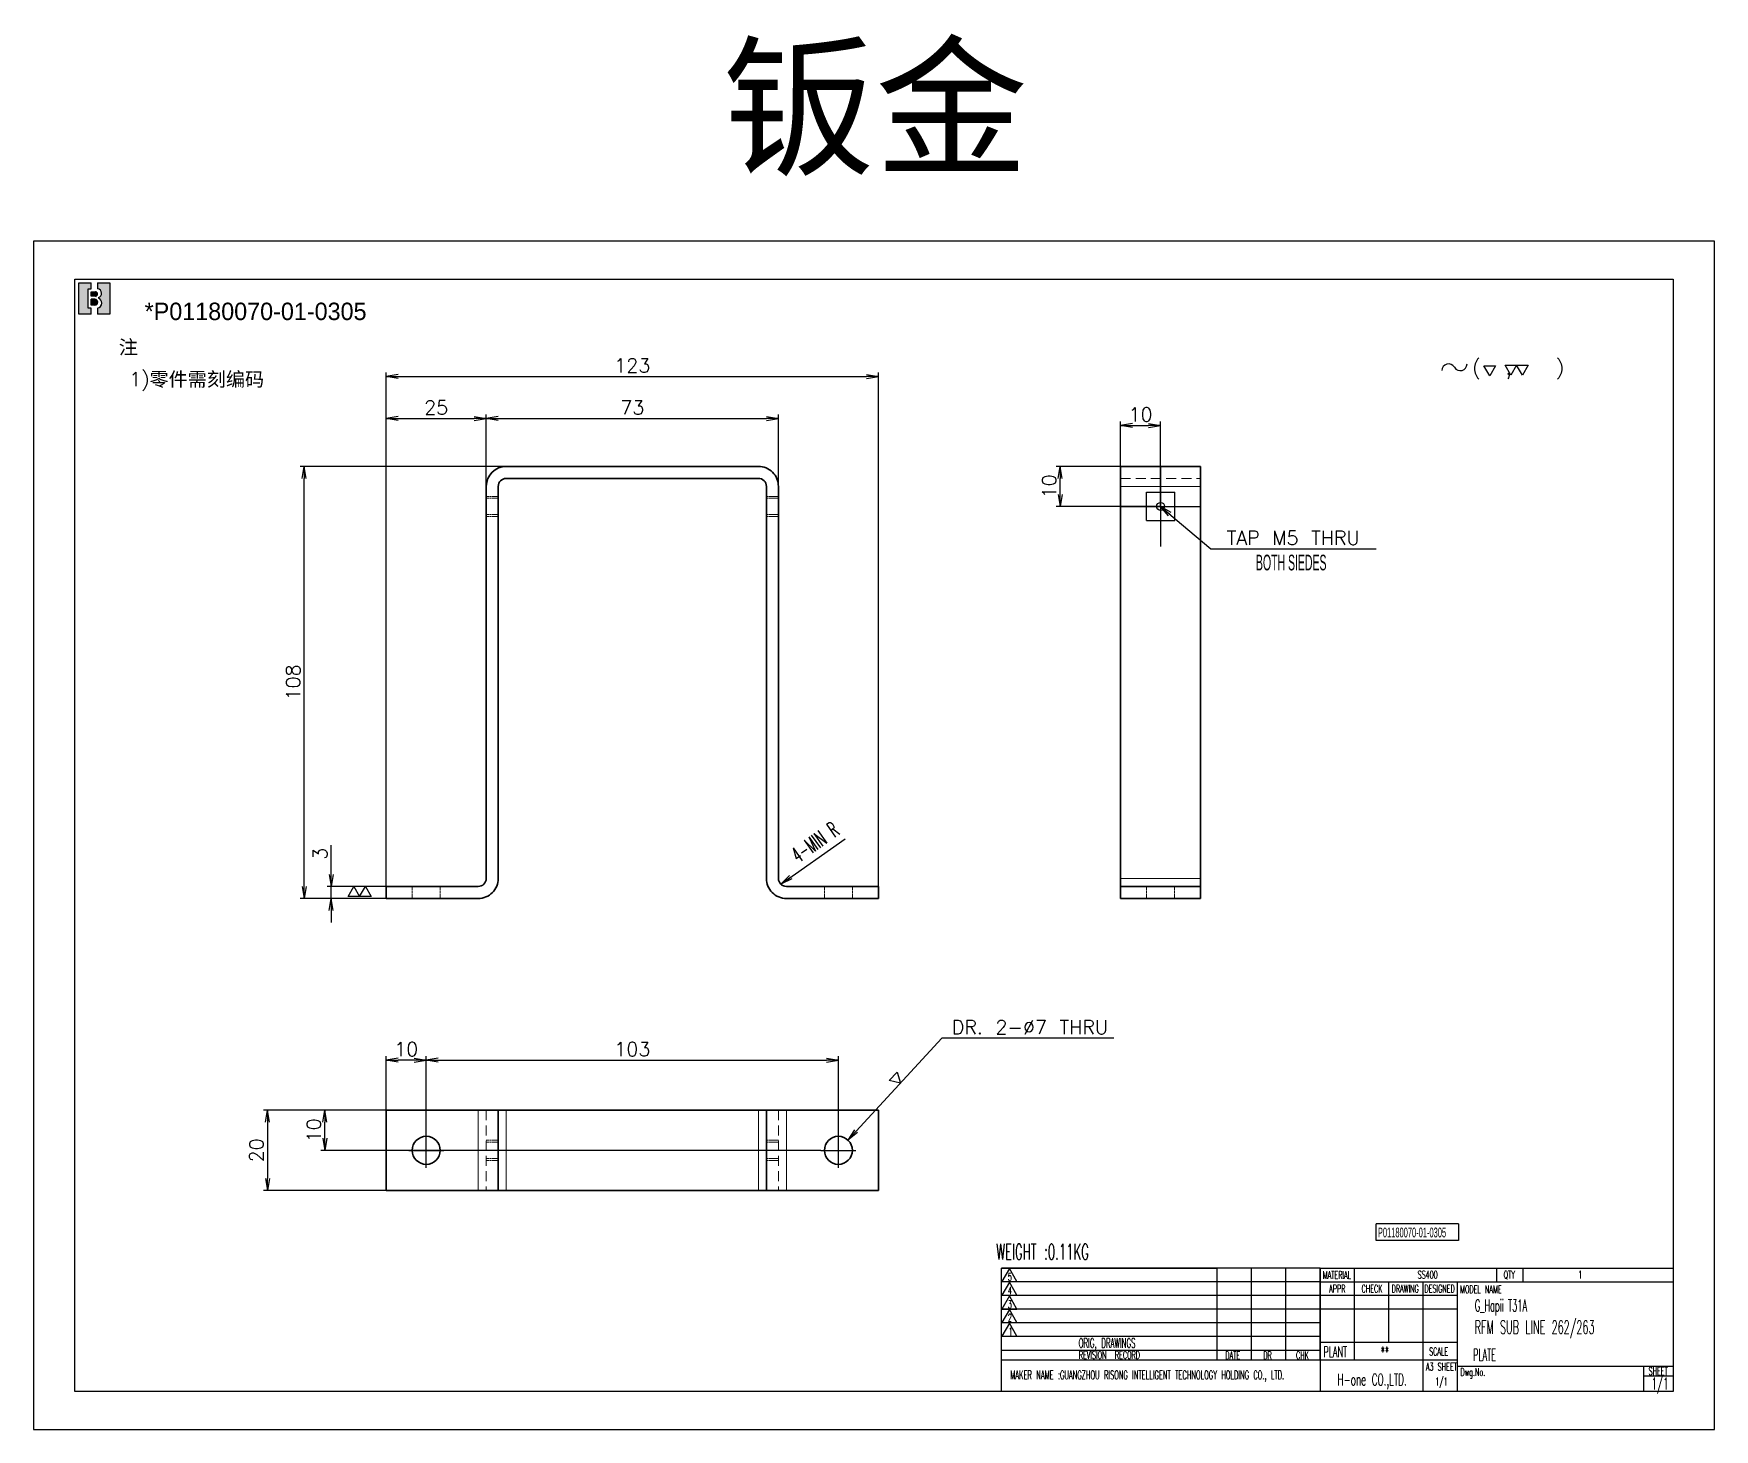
# Model space of a CAD drawing. Header units: inches. Extents: x 21 to 8642, y -3779 to 1599.
# Drawn here: x 110.9 to 530.9, y -2632.9 to -2284 of the extents above; entities that cross this region are included whole.
import ezdxf

# ---------------------------------------------------------------- set-up
doc = ezdxf.new("R2010")
doc.units = ezdxf.units.IN
doc.header["$MEASUREMENT"] = 0
doc.linetypes.add('CENTER-HOKUTO', pattern=[23, 20, -1, 1, -1])
doc.linetypes.add('HIDDEN-HOKUTO', pattern=[3.8, 2.5, -1.3])
doc.layers.add('AM_HID', color=1, linetype='HIDDEN-HOKUTO', lineweight=25)
doc.layers.add('title_frame', color=7, linetype='Continuous')
doc.layers.add('word_dim', color=253, linetype='Continuous')
doc.styles.add('MX_NOTE_STANDARD', font='txt.shx', dxfattribs={"bigfont": 'bigfont.shx'})
doc.styles.get("Standard").update_dxf_attribs({"font": 'txt', "bigfont": 'gbcbig.shx'})
doc.dimstyles.new('STANDARD1-1', dxfattribs={"dimtxt": 3.5, "dimasz": 3, "dimexe": 1, "dimexo": 0, "dimgap": 1, "dimtad": 3, "dimdsep": 46, "dimtxsty": 'Standard', "dimblk1": 'OPEN', "dimblk2": 'OPEN', "dimsah": 1, "dimcen": 0, "dimclrd": 256, "dimclre": 256, "dimclrt": 3, "dimazin": 2, "dimtfac": 1, "dimtmove": 0, "dimatfit": 3, "dimldrblk": 'OPEN', "dimfxl": 0, "dimtolj": 1, "dimlwd": 25, "dimlwe": 25, "dimarcsym": 0})
doc.dimstyles.new('STANDARD1-1$3', dxfattribs={"dimtxt": 3.5, "dimasz": 3, "dimexe": 1, "dimexo": 0, "dimgap": 1, "dimtad": 3, "dimtoh": 1, "dimdsep": 46, "dimtxsty": 'Standard', "dimblk1": 'OPEN', "dimblk2": 'OPEN', "dimsah": 1, "dimcen": 0, "dimclrd": 256, "dimclre": 256, "dimclrt": 3, "dimazin": 2, "dimtfac": 1, "dimtofl": 0, "dimtmove": 0, "dimatfit": 3, "dimldrblk": 'OPEN', "dimfxl": 0, "dimtolj": 1, "dimlwd": 25, "dimlwe": 25, "dimarcsym": 0})
doc.dimstyles.new('STANDARD1_1', dxfattribs={"dimtxt": 3.5, "dimasz": 3, "dimexe": 1, "dimexo": 0, "dimgap": 1, "dimtad": 3, "dimdsep": 46, "dimtxsty": 'Standard', "dimblk1": 'OPEN', "dimblk2": 'OPEN', "dimsah": 1, "dimcen": 0, "dimclrd": 256, "dimclre": 256, "dimclrt": 3, "dimazin": 2, "dimtfac": 1, "dimtmove": 0, "dimatfit": 3, "dimldrblk": 'OPEN', "dimfxl": 0, "dimtolj": 1, "dimlwd": 25, "dimlwe": 25, "dimarcsym": 0})

msp = doc.modelspace()

# ---------------------------------------------------------------- texts
at = {"linetype": 'Continuous', "ltscale": 2, "insert": (282.9596701683731, -2288.460768895124), "char_height": 28, "width": 97.82244757481385, "attachment_point": 1}
msp.add_mtext('{\\fMicrosoft YaHei|b0|i0|c134|p34;\\C3;钣金}', dxfattribs=at)
at = {"ltscale": 2, "char_height": 3.5, "attachment_point": 1}
for s, insert, width in [('{\\fSimSun|b0|i0|c134|p2;\\C3;注}', (132.1485079641207, -2360.674512577836), 10.36469167833275), ('{\\Fromans,bigfont|c134;\\C3;1)\\fSimSun|b0|i0|c134|p2;零件需刻编码}', (134.7137628215569, -2368.682461416691), 96.90613264959393)]:
    msp.add_mtext(s, dxfattribs=dict(at, insert=insert, width=width))
at = {"linetype": 'Continuous', "insert": (471.0090409402983, -2602.435113690808), "char_height": 3, "width": 50.90000000000009, "attachment_point": 4}
msp.add_mtext('{\\Fromans,bigfont|c134;\\W0.5;\\C3;G\\Fromans,bigfont|c128;_Hapii T\\Fromans,bigfont|c134;31\\Fromans,bigfont|c128;A}', dxfattribs=at)
at = {"layer": 'title_frame', "color": 3, "style": 'MX_NOTE_STANDARD', "width": 0.5450000000000002}
msp.add_text('4-MIN R ', height=3.92, rotation=35.10642846495083, dxfattribs=at).set_placement((301.9083565134533, -2491.455927344683))
at = {"layer": 'title_frame', "color": 3, "style": 'MX_NOTE_STANDARD'}
for s, height, width, p in [('WEIGHT :0.11KG ', 3.92, 0.5450000000000002, (351.4085262596236, -2590.490136128556)), ('5', 1.87964, 0.5450000000000002, (354.2921743459883, -2595.74080627954)), ('MATERIAL', 1.933344, 0.5450000000000002, (433.0040221598319, -2595.316845833193)), ('SS400', 1.933344, 0.5450000000000002, (456.7052622170959, -2595.232919814101)), ('QTY', 1.933344, 0.5450000000000002, (478.2050229595407, -2595.232919814101)), ('1', 1.933344, 0.5450000000000002, (496.8328420971411, -2595.232919814101)), ('4', 1.87964, 0.5450000000000002, (354.2921743459883, -2599.148552329076)), ('APPR', 1.933344, 0.5450000000000002, (434.5997015705761, -2598.718604142086)), ('CHECK', 1.933344, 0.5450000000000002, (442.6955613458485, -2598.718604142086)), ('DRAWING', 1.933344, 0.5450000000000002, (450.215061939889, -2598.718604142086)), ('DESIGNED', 1.933344, 0.5450000000000002, (458.4065416644262, -2598.718604142086)), ('MODEL NAME', 1.933344, 0.5450000000000002, (467.3349813713285, -2598.865956087957)), ('3', 1.87964, 0.5450000000000002, (354.2921743459883, -2602.60749892873)), ('2', 1.87964, 0.5450000000000002, (354.2921743459883, -2605.952384174805)), ('1', 1.87964, 0.5450000000000002, (354.4884164251453, -2609.411330774456)), ('RFM SUB LINE 262/263', 3.300000000000001, 0.534099999999995, (470.9707121330939, -2609.004208988943)), ('ORIG, DRAWINGS', 2.362976051216126, 0.5450000000000002, (371.9807163624318, -2612.516619368944)), ('PLANT', 2.6852, 0.5450000000000002, (433.167957034515, -2614.861374636432)), ('**', 2.6852, 0.5450000000000002, (447.5248576908816, -2614.861374636432)), ('REVISION  RECORD', 1.933344, 0.5450000000000002, (372.0307456495029, -2615.298042207149)), ('DATE', 1.933344, 0.5450000000000002, (408.6441942623169, -2615.377896925391)), ('DR', 1.933344, 0.5450000000000002, (418.1381822242001, -2615.388115082624)), ('CHK', 1.933344, 0.5450000000000002, (426.3148199850912, -2615.355351265534)), ('A3 SHEET', 1.933344, 0.5450000000000002, (458.761509468055, -2618.238300703022)), ('SCALE', 1.933344, 0.5450000000000002, (459.5825166757386, -2614.420756652155)), ('PLATE', 2.94, 0.5, (470.5568880755127, -2615.746348489713)), ('MAKER NAME :GUANGZHOU RISONG INTELLIGENT TECHNOLOGY HOLDING CO., LTD.', 2.160000000000001, 0.5341000000000022, (354.9307676884455, -2620.388955050665)), ('H-one CO.,LTD.', 2.94, 0.5450000000000002, (436.6877803312345, -2621.936892336107)), ('1/1', 1.933344, 0.5450000000000002, (461.1132525210887, -2621.917604932467)), ('Dwg.No.', 1.933344, 0.5450000000000002, (467.4208364635233, -2619.557199057515)), ('SHEET', 1.933344, 0.5450000000000002, (514.4218118649624, -2619.327811176405)), ('1/1', 3, 0.5340999999999667, (515.1387333191851, -2622.979499652985))]:
    msp.add_text(s, height=height, dxfattribs=dict(at, width=width)).set_placement(p)
at = {"layer": 'title_frame', "color": 3, "attachment_point": 1, "style": 'MX_NOTE_STANDARD'}
for s, insert, char_height, width in [('{\\f3 of 9 Barcode|b0|i0|c0|p82;\\W0.5;BOTH SIEDES}', (416.3051657317083, -2414.282500233214), 3.92, 23.50694610088103), ('{\\f3 of 9 Barcode|b0|i0|c0|p82;\\W0.5;P01180070-\\f3 of 9 Barcode|b0|i0|c134|p82;01\\f3 of 9 Barcode|b0|i0|c0|p82;-\\f3 of 9 Barcode|b0|i0|c134|p82;0305}', (446.7732630249884, -2582.476372792462), 2.45, 4.110702489910182)]:
    msp.add_mtext(s, dxfattribs=dict(at, insert=insert, char_height=char_height, width=width))
at = {"layer": 'word_dim', "color": 3, "linetype": 'Continuous', "insert": (138.5994989440005, -2351.282303106622), "char_height": 4.361000000000001, "width": 100, "attachment_point": 1}
msp.add_mtext('{\\f3 of 9 Barcode|b0|i0|c0|p82;*P01180070-\\f3 of 9 Barcode|b0|i0|c134|p82;01\\f3 of 9 Barcode|b0|i0|c0|p82;-0\\f3 of 9 Barcode|b0|i0|c134|p82;305}', dxfattribs=at)
at = {"layer": 'word_dim', "color": 3, "linetype": 'Continuous', "ltscale": 2, "insert": (408.9868095548554, -2411.834567505663), "char_height": 3.5, "attachment_point": 7}
msp.add_mtext('TAP M5 THRU', dxfattribs=at)

# ---------------------------------------------------------------- blocks, each defined once
blk = doc.blocks.new('B\\M+18B40\\M+196A7\\M+100CF\\M+100B0\\M+100B8')
blk.add_hatch(color=1).paths.add_polyline_path([(0.3999999986702711, 0.8149999997779807), (0.3999999986702711, 0.9999999997779806), (-1.3297288e-09, 0.9999999997779806), (-1.3297288e-09, -2.220193e-10), (0.3999999986702711, -2.220193e-10), (0.3999999986702711, 0.1849999997779807), (0.2999999986702711, 0.1849999997779807), (0.2999999986702711, 0.8149999997779807)])
h = blk.add_hatch(color=1)
edge = h.paths.add_edge_path()
edge.add_arc((0.5299999986702706, 0.6449999997779808), 0.07, 359.9999999999989, 450)
edge.add_line((0.5299999986702706, 0.7149999997779806), (0.3999999986702711, 0.7149999997779806))
edge.add_line((0.3999999986702711, 0.7149999997779806), (0.3999999986702711, 0.5749999997779809))
edge.add_line((0.3999999986702711, 0.5749999997779809), (0.5299999986702701, 0.5749999997779809))
edge.add_arc((0.5299999986702701, 0.6449999997779808), 0.07, 270, 359.9999999999999)
h = blk.add_hatch(color=1)
edge = h.paths.add_edge_path()
edge.add_line((0.5999999986702714, 0.9999999997779806), (0.5999999986702718, 0.8142220507965398))
edge.add_arc((0.5849999986702712, 0.6699999997779816), 0.1449999999999991, -5.115907697472721e-13, 84.06222754839428, ccw=False)
edge.add_arc((0.5849999986702707, 0.6699999997779802), 0.1449999999999993, -69.82872865353448, 1.1368683772161603e-13, ccw=False)
edge.add_line((0.6349999986702715, 0.5338934238898192), (0.6349999986702711, 0.5120827805020305))
edge.add_arc((0.5699999986702688, 0.3549999997779789), 0.1700000000000021, 3.979039320256561e-13, 67.5204943905955, ccw=False)
edge.add_arc((0.5699999986702724, 0.3549999997779802), 0.1699999999999993, -79.83575137827683, 0, ccw=False)
edge.add_line((0.5999999986702714, 0.1876679944711657), (0.5999999986702714, -2.220192918400699e-10))
edge.add_line((0.5999999986702714, -2.220193e-10), (0.9999999986702712, -2.220193e-10))
edge.add_line((0.9999999986702712, -2.220193e-10), (0.9999999986702712, 0.9999999997779806))
edge.add_line((0.9999999986702712, 0.9999999997779806), (0.5999999986702714, 0.9999999997779806))
h = blk.add_hatch(color=1)
edge = h.paths.add_edge_path()
edge.add_arc((0.5149999986702705, 0.3799999997779802), 0.095, 1.018e-13, 90)
edge.add_line((0.5149999986702705, 0.4749999997779804), (0.3999999986702711, 0.4749999997779808))
edge.add_line((0.3999999986702711, 0.4749999997779808), (0.3999999986702711, 0.2849999997779809))
edge.add_line((0.3999999986702711, 0.2849999997779809), (0.5149999986702718, 0.2849999997779809))
edge.add_arc((0.5149999986702718, 0.379999999777981), 0.095, 270, 360.0000000000003)
at = {"color": 1}
for p, q in [((-1.3297288e-09, -2.220193e-10), (-1.3297288e-09, 0.9999999997779806)), ((-1.3297288e-09, 0.9999999997779806), (0.3999999986702711, 0.9999999997779806)), ((0.2999999986702711, 0.8149999997779807), (0.3999999986702711, 0.8149999997779807)), ((0.2999999986702711, 0.1849999997779807), (0.2999999986702711, 0.8149999997779807)), ((0.3999999986702711, 0.8149999997779807), (0.3999999986702711, 0.9999999997779806)), ((0.3999999986702711, 0.7149999997779806), (0.5299999986702706, 0.7149999997779806)), ((0.3999999986702711, 0.5749999997779809), (0.3999999986702711, 0.7149999997779806)), ((0.5299999986702701, 0.5749999997779809), (0.3999999986702711, 0.5749999997779809)), ((0.5999999986702714, 0.9999999997779806), (0.5999999986702718, 0.8142220507965398)), ((0.5999999986702714, 0.9999999997779806), (0.9999999986702712, 0.9999999997779806)), ((0.5999999986702705, 0.6449999997779794), (0.59999999867027, 0.6449999997779803)), ((0.7299999986702704, 0.6699999997779807), (0.7299999986702704, 0.6699999997779802)), ((0.9999999986702712, 0.9999999997779806), (0.9999999986702712, -2.220193e-10)), ((0.3999999986702711, 0.1849999997779807), (0.2999999986702711, 0.1849999997779807)), ((0.5149999986702705, 0.4749999997779804), (0.3999999986702711, 0.4749999997779808)), ((0.3999999986702711, 0.2849999997779809), (0.3999999986702711, 0.4749999997779808)), ((0.5149999986702718, 0.2849999997779809), (0.3999999986702711, 0.2849999997779809)), ((0.3999999986702711, -2.220193e-10), (0.3999999986702711, 0.1849999997779807)), ((0.5699999986702711, 0.5249999997779802), (0.5699999986702716, 0.5249999997779807)), ((0.5999999986702714, 0.1876679944711657), (0.5999999986702714, -2.220193e-10)), ((0.6099999986702707, 0.3799999997779806), (0.609999998670272, 0.3799999997779815)), ((0.6349999986702715, 0.5338934238898192), (0.6349999986702711, 0.5120827805020305)), ((0.739999998670271, 0.3549999997779802), (0.739999998670271, 0.3549999997779802)), ((0.3999999986702711, -2.220193e-10), (-1.3297288e-09, -2.220193e-10)), ((0.9999999986702712, -2.220193e-10), (0.5999999986702714, -2.220193e-10))]:
    blk.add_line(p, q, dxfattribs=at)
for centre, radius, start, end in [((0.5299999986702706, 0.6449999997779808), 0.07, 359.9999999999989, 90), ((0.5299999986702701, 0.6449999997779808), 0.07, 270, 359.9999999999999), ((0.5849999986702712, 0.6699999997779816), 0.1449999999999991, 359.9999999999995, 84.06222754839432), ((0.5849999986702707, 0.6699999997779802), 0.1449999999999993, 290.1712713464655, 1.781e-13), ((0.5149999986702705, 0.3799999997779802), 0.095, 1.018e-13, 90), ((0.5149999986702718, 0.379999999777981), 0.095, 270, 2.799e-13), ((0.5699999986702724, 0.3549999997779802), 0.1699999999999993, 280.1642486217232, 0), ((0.5699999986702688, 0.3549999997779789), 0.1700000000000021, 4.58e-13, 67.52049439059552)]:
    blk.add_arc(centre, radius, start, end, dxfattribs=at)
blk.add_attdef('B機密ﾏｰｸ', (-0.0857467348302255, 1.074949466596297), '', height=0.2)
blk = doc.blocks.new('MARK_M5BOLT')
at = {"color": 3, "linetype": 'Continuous'}
for p, q in [((-1.767766952950069, -1.767766952949998), (-1.767766952950069, 1.767766952949998)), ((-1.767766952950069, 1.767766952949998), (1.767766952950069, 1.767766952949998)), ((1.767766952950069, -1.767766952949998), (1.767766952950069, 1.767766952949998)), ((-1.767766952950069, -1.767766952949998), (1.767766952950069, -1.767766952949998))]:
    blk.add_line(p, q, dxfattribs=at)
blk.add_circle((0, 0), 0.5, dxfattribs=at)
blk = doc.blocks.new('MARK_CENTER')
at = {"color": 2, "linetype": 'CENTER-HOKUTO'}
for p, q in [((0, 10), (0, -10)), ((-10, 0), (10, 0))]:
    blk.add_line(p, q, dxfattribs=at)
blk = doc.blocks.new('_Open')
at = {"color": 0, "lineweight": -2}
for p, q in [((-1, 0.1666666666666667), (0, 0)), ((-1, -0.1666666666666667), (0, 0)), ((0, 0), (-1, 0))]:
    blk.add_line(p, q, dxfattribs=at)
blk = doc.blocks.new('*D597')
at = {"layer": 'DEFPOINTS', "color": 0, "linetype": 'Continuous', "ltscale": 2}
for p in [(178.5002764107594, -2392.208195540752), (228.9671592921113, -2392.208195540752), (198.9671592921077, -2500.208165023174)]:
    blk.add_point(p, dxfattribs=at)
at = {"layer": 'word_dim', "linetype": 'Continuous', "lineweight": 25, "ltscale": 2}
for p, q in [((228.9671592921113, -2392.208195540752), (177.5002764107594, -2392.208195540752)), ((178.5002764107594, -2497.208165023174), (178.5002764107594, -2395.208195540752)), ((198.9671592921077, -2500.208165023174), (177.5002764107594, -2500.208165023174))]:
    blk.add_line(p, q, dxfattribs=at)
at = {"layer": 'word_dim', "linetype": 'Continuous', "lineweight": 25, "ltscale": 2, "xscale": 3, "yscale": 3, "zscale": 3}
for p, rotation in [((178.5002764107594, -2392.208195540752), 90), ((178.5002764107594, -2500.208165023174), 270)]:
    blk.add_blockref('_Open', p, dxfattribs=dict(at, rotation=rotation))
at = {"layer": 'word_dim', "color": 3, "linetype": 'Continuous', "ltscale": 2, "insert": (175.7502764107598, -2446.208180281963), "char_height": 3.5, "attachment_point": 5, "rotation": 90}
blk.add_mtext('\\A1;108', dxfattribs=at)
blk = doc.blocks.new('*D598')
at = {"layer": 'DEFPOINTS', "color": 0, "linetype": 'Continuous', "ltscale": 2}
for p in [(296.9671592921113, -2380.245369072316), (223.9671592921113, -2397.208195540752), (296.9671592921113, -2397.208195540752)]:
    blk.add_point(p, dxfattribs=at)
at = {"layer": 'word_dim', "linetype": 'Continuous', "lineweight": 25, "ltscale": 2}
for p, q in [((223.9671592921113, -2397.208195540752), (223.9671592921113, -2379.245369072316)), ((226.9671592921113, -2380.245369072316), (293.9671592921113, -2380.245369072316)), ((296.9671592921113, -2397.208195540752), (296.9671592921113, -2379.245369072316))]:
    blk.add_line(p, q, dxfattribs=at)
at = {"layer": 'word_dim', "linetype": 'Continuous', "lineweight": 25, "ltscale": 2, "xscale": 3, "yscale": 3, "zscale": 3, "rotation": 180}
blk.add_blockref('_Open', (223.9671592921113, -2380.245369072316), dxfattribs=at)
at = {"layer": 'word_dim', "linetype": 'Continuous', "lineweight": 25, "ltscale": 2, "xscale": 3, "yscale": 3, "zscale": 3}
blk.add_blockref('_Open', (296.9671592921113, -2380.245369072316), dxfattribs=at)
at = {"layer": 'word_dim', "color": 3, "linetype": 'Continuous', "ltscale": 2, "insert": (260.4671592921113, -2377.495369072316), "char_height": 3.5, "attachment_point": 5}
blk.add_mtext('\\A1;73', dxfattribs=at)
blk = doc.blocks.new('*D599')
at = {"layer": 'DEFPOINTS', "color": 0, "linetype": 'Continuous', "ltscale": 2}
for p in [(223.9671592921113, -2380.245369072316), (223.9671592921113, -2397.208195103642), (198.9671592921077, -2497.208165023174)]:
    blk.add_point(p, dxfattribs=at)
at = {"layer": 'word_dim', "linetype": 'Continuous', "lineweight": 25, "ltscale": 2}
for p, q in [((198.9671592921077, -2497.208165023174), (198.9671592921077, -2379.245369072316)), ((201.9671592921077, -2380.245369072316), (220.9671592921113, -2380.245369072316)), ((223.9671592921113, -2397.208195103642), (223.9671592921113, -2379.245369072316))]:
    blk.add_line(p, q, dxfattribs=at)
at = {"layer": 'word_dim', "linetype": 'Continuous', "lineweight": 25, "ltscale": 2, "xscale": 3, "yscale": 3, "zscale": 3, "rotation": 180}
blk.add_blockref('_Open', (198.9671592921077, -2380.245369072316), dxfattribs=at)
at = {"layer": 'word_dim', "linetype": 'Continuous', "lineweight": 25, "ltscale": 2, "xscale": 3, "yscale": 3, "zscale": 3}
blk.add_blockref('_Open', (223.9671592921113, -2380.245369072316), dxfattribs=at)
at = {"layer": 'word_dim', "color": 3, "linetype": 'Continuous', "ltscale": 2, "insert": (211.4671592921095, -2377.495369072316), "char_height": 3.5, "attachment_point": 5}
blk.add_mtext('\\A1;25', dxfattribs=at)
blk = doc.blocks.new('*D600')
at = {"layer": 'DEFPOINTS', "color": 0, "linetype": 'Continuous', "ltscale": 2}
for p in [(185.2221607387874, -2497.208165023174), (198.9671592921077, -2497.208165023174), (198.9671592921077, -2500.208165023174)]:
    blk.add_point(p, dxfattribs=at)
at = {"layer": 'word_dim', "linetype": 'Continuous', "lineweight": 25, "ltscale": 2}
for p, q in [((185.2221607387874, -2494.208165023174), (185.2221607387874, -2486.87483168984)), ((198.9671592921077, -2497.208165023174), (184.2221607387874, -2497.208165023174)), ((185.2221607387874, -2500.208165023174), (185.2221607387874, -2497.208165023174)), ((198.9671592921077, -2500.208165023174), (184.2221607387874, -2500.208165023174)), ((185.2221607387874, -2503.208165023174), (185.2221607387874, -2506.208165023174))]:
    blk.add_line(p, q, dxfattribs=at)
at = {"layer": 'word_dim', "linetype": 'Continuous', "lineweight": 25, "ltscale": 2, "xscale": 3, "yscale": 3, "zscale": 3}
for p, rotation in [((185.2221607387874, -2497.208165023174), 270), ((185.2221607387874, -2500.208165023174), 90)]:
    blk.add_blockref('_Open', p, dxfattribs=dict(at, rotation=rotation))
at = {"layer": 'word_dim', "color": 3, "linetype": 'Continuous', "ltscale": 2, "insert": (182.4721607387878, -2489.041498356507), "char_height": 3.5, "attachment_point": 5, "rotation": 90}
blk.add_mtext('\\A1;3', dxfattribs=at)
blk = doc.blocks.new('*D601')
at = {"layer": 'DEFPOINTS', "color": 0, "linetype": 'Continuous', "ltscale": 2}
for p in [(183.6474402372078, -2553.165952280393), (204.5921592921113, -2553.165952280393), (307.5921592921113, -2563.165952280393)]:
    blk.add_point(p, dxfattribs=at)
at = {"layer": 'word_dim', "linetype": 'Continuous', "lineweight": 25, "ltscale": 2}
for p, q in [((204.5921592921113, -2553.165952280393), (182.6474402372078, -2553.165952280393)), ((183.6474402372078, -2560.165952280393), (183.6474402372078, -2556.165952280393)), ((307.5921592921113, -2563.165952280393), (182.6474402372078, -2563.165952280393))]:
    blk.add_line(p, q, dxfattribs=at)
at = {"layer": 'word_dim', "linetype": 'Continuous', "lineweight": 25, "ltscale": 2, "xscale": 3, "yscale": 3, "zscale": 3}
for p, rotation in [((183.6474402372078, -2553.165952280393), 90), ((183.6474402372078, -2563.165952280393), 270)]:
    blk.add_blockref('_Open', p, dxfattribs=dict(at, rotation=rotation))
at = {"layer": 'word_dim', "color": 3, "linetype": 'Continuous', "ltscale": 2, "insert": (180.8974402372082, -2558.165952280393), "char_height": 3.5, "attachment_point": 5, "rotation": 90}
blk.add_mtext('\\A1;10', dxfattribs=at)
blk = doc.blocks.new('*D602')
at = {"layer": 'DEFPOINTS', "color": 0, "linetype": 'Continuous', "ltscale": 2}
for p in [(198.9671592921113, -2540.60053207965), (198.9671592921113, -2553.165952280393), (208.9671592921113, -2563.165952280393)]:
    blk.add_point(p, dxfattribs=at)
at = {"layer": 'word_dim', "linetype": 'Continuous', "lineweight": 25, "ltscale": 2}
for p, q in [((198.9671592921113, -2553.165952280393), (198.9671592921113, -2539.60053207965)), ((205.9671592921113, -2540.60053207965), (201.9671592921113, -2540.60053207965)), ((208.9671592921113, -2563.165952280393), (208.9671592921113, -2539.60053207965))]:
    blk.add_line(p, q, dxfattribs=at)
at = {"layer": 'word_dim', "linetype": 'Continuous', "lineweight": 25, "ltscale": 2, "xscale": 3, "yscale": 3, "zscale": 3, "rotation": 180}
blk.add_blockref('_Open', (198.9671592921113, -2540.60053207965), dxfattribs=at)
at = {"layer": 'word_dim', "linetype": 'Continuous', "lineweight": 25, "ltscale": 2, "xscale": 3, "yscale": 3, "zscale": 3}
blk.add_blockref('_Open', (208.9671592921113, -2540.60053207965), dxfattribs=at)
at = {"layer": 'word_dim', "color": 3, "linetype": 'Continuous', "ltscale": 2, "insert": (203.9671592921113, -2537.85053207965), "char_height": 3.5, "attachment_point": 5}
blk.add_mtext('\\A1;10', dxfattribs=at)
blk = doc.blocks.new('*D603')
at = {"layer": 'DEFPOINTS', "color": 0, "linetype": 'Continuous', "ltscale": 2}
for p in [(311.9671592921113, -2540.60053207965), (208.9671592921113, -2558.790952280393), (311.9671592921113, -2558.790952280393)]:
    blk.add_point(p, dxfattribs=at)
at = {"layer": 'word_dim', "linetype": 'Continuous', "lineweight": 25, "ltscale": 2}
for p, q in [((208.9671592921113, -2558.790952280393), (208.9671592921113, -2539.60053207965)), ((211.9671592921113, -2540.60053207965), (308.9671592921113, -2540.60053207965)), ((311.9671592921113, -2558.790952280393), (311.9671592921113, -2539.60053207965))]:
    blk.add_line(p, q, dxfattribs=at)
at = {"layer": 'word_dim', "linetype": 'Continuous', "lineweight": 25, "ltscale": 2, "xscale": 3, "yscale": 3, "zscale": 3, "rotation": 180}
blk.add_blockref('_Open', (208.9671592921113, -2540.60053207965), dxfattribs=at)
at = {"layer": 'word_dim', "linetype": 'Continuous', "lineweight": 25, "ltscale": 2, "xscale": 3, "yscale": 3, "zscale": 3}
blk.add_blockref('_Open', (311.9671592921113, -2540.60053207965), dxfattribs=at)
at = {"layer": 'word_dim', "color": 3, "linetype": 'Continuous', "ltscale": 2, "insert": (260.4671592921113, -2537.85053207965), "char_height": 3.5, "attachment_point": 5}
blk.add_mtext('\\A1;103', dxfattribs=at)
blk = doc.blocks.new('*D604')
at = {"layer": 'DEFPOINTS', "color": 0, "linetype": 'Continuous', "ltscale": 2}
for p in [(392.4683799952363, -2381.973408916332), (382.4683799952363, -2402.208195540752), (392.4683799952363, -2402.208195540752)]:
    blk.add_point(p, dxfattribs=at)
at = {"layer": 'word_dim', "linetype": 'Continuous', "lineweight": 25, "ltscale": 2}
for p, q in [((382.4683799952363, -2402.208195540752), (382.4683799952363, -2380.973408916332)), ((392.4683799952363, -2402.208195540752), (392.4683799952363, -2380.973408916332)), ((385.4683799952363, -2381.973408916332), (389.4683799952363, -2381.973408916332))]:
    blk.add_line(p, q, dxfattribs=at)
at = {"layer": 'word_dim', "linetype": 'Continuous', "lineweight": 25, "ltscale": 2, "xscale": 3, "yscale": 3, "zscale": 3, "rotation": 180}
blk.add_blockref('_Open', (382.4683799952363, -2381.973408916332), dxfattribs=at)
at = {"layer": 'word_dim', "linetype": 'Continuous', "lineweight": 25, "ltscale": 2, "xscale": 3, "yscale": 3, "zscale": 3}
blk.add_blockref('_Open', (392.4683799952363, -2381.973408916332), dxfattribs=at)
at = {"layer": 'word_dim', "color": 3, "linetype": 'Continuous', "ltscale": 2, "insert": (387.4683799952363, -2379.223408916332), "char_height": 3.5, "attachment_point": 5}
blk.add_mtext('\\A1;10', dxfattribs=at)
blk = doc.blocks.new('*D605')
at = {"layer": 'DEFPOINTS', "color": 0, "linetype": 'Continuous', "ltscale": 2}
for p in [(367.3912493623757, -2392.208195540752), (392.4683799952363, -2392.208195540752), (392.4683799952363, -2402.208195540752)]:
    blk.add_point(p, dxfattribs=at)
at = {"layer": 'word_dim', "linetype": 'Continuous', "lineweight": 25, "ltscale": 2}
for p, q in [((392.4683799952363, -2392.208195540752), (366.3912493623757, -2392.208195540752)), ((367.3912493623757, -2399.208195540752), (367.3912493623757, -2395.208195540752)), ((392.4683799952363, -2402.208195540752), (366.3912493623757, -2402.208195540752))]:
    blk.add_line(p, q, dxfattribs=at)
at = {"layer": 'word_dim', "linetype": 'Continuous', "lineweight": 25, "ltscale": 2, "xscale": 3, "yscale": 3, "zscale": 3}
for p, rotation in [((367.3912493623757, -2392.208195540752), 90), ((367.3912493623757, -2402.208195540752), 270)]:
    blk.add_blockref('_Open', p, dxfattribs=dict(at, rotation=rotation))
at = {"layer": 'word_dim', "color": 3, "linetype": 'Continuous', "ltscale": 2, "insert": (364.641249362376, -2397.208195540752), "char_height": 3.5, "attachment_point": 5, "rotation": 90}
blk.add_mtext('\\A1;10', dxfattribs=at)
blk = doc.blocks.new('*D606')
at = {"layer": 'DEFPOINTS', "color": 0, "linetype": 'Continuous', "ltscale": 2}
for p in [(314.3410995298473, -2560.594103189243), (309.5932190543681, -2565.737801371545)]:
    blk.add_point(p, dxfattribs=at)
at = {"layer": 'word_dim', "linetype": 'Continuous', "lineweight": 25, "ltscale": 2}
for p, q in [((337.818830462305, -2535.159098549686), (316.3759054479085, -2558.389661111114)), ((380.8188304623275, -2535.159098549686), (337.818830462305, -2535.159098549686))]:
    blk.add_line(p, q, dxfattribs=at)
at = {"layer": 'word_dim', "linetype": 'Continuous', "lineweight": 25, "ltscale": 2, "xscale": 3, "yscale": 3, "zscale": 3, "rotation": 227.2915038851064}
blk.add_blockref('_Open', (314.3410995298473, -2560.594103189243), dxfattribs=at)
at = {"layer": 'word_dim', "color": 3, "linetype": 'Continuous', "ltscale": 2, "insert": (359.8188304623272, -2532.409098549686), "char_height": 3.5, "attachment_point": 5}
blk.add_mtext('\\A1;DR. 2-∅7 THRU', dxfattribs=at)
blk = doc.blocks.new('shiage1')
at = {"layer": 'word_dim', "color": 3, "linetype": 'Continuous'}
for p, q in [((-4.255559048260693e-05, 3.4162127349191e-07), (-1.443418228564553, 2.500000341621273)), ((-1.443418228564553, 2.500000341621273), (1.443333117383588, 2.500000341621273)), ((1.443333117383588, 2.500000341621273), (-4.255559048260693e-05, 3.4162127349191e-07))]:
    blk.add_line(p, q, dxfattribs=at)
blk = doc.blocks.new('shiage2')
at = {"layer": 'word_dim', "color": 3, "linetype": 'Continuous'}
for p, q in [((-1.443369568059182, 2.49996281370602), (4.330133123606089, 2.499962813706077)), ((6.104857135369457e-06, -3.718619393566769e-05), (-1.443369568059182, 2.49996281370602)), ((1.443381777773453, 2.499962813706077), (6.104857135369457e-06, -3.718619393566769e-05)), ((2.886757450689771, -3.718619393566769e-05), (1.443381777773453, 2.499962813706077)), ((4.330133123606089, 2.499962813706077), (2.886757450689771, -3.718619393566769e-05))]:
    blk.add_line(p, q, dxfattribs=at)
blk = doc.blocks.new('shiage0')
at = {"layer": 'word_dim', "color": 3, "linetype": 'Continuous'}
for centre, radius, start, end in [((1.687489685469927, 1.849274192977646e-05), 1.687500000000015, 29.99999999999973, 180), ((4.610325423242443, 1.68751849274193), 1.6875, 209.9999999999997, 0)]:
    blk.add_arc(centre, radius, start, end, dxfattribs=at)
blk = doc.blocks.new('11')
at = {"layer": 'title_frame', "color": 3, "linetype": 'Continuous'}
for points in [[(15.10255167107903, 3.375707814273028), (13.65755167107909, 5.878521231210016), (16.54755167107919, 5.878521231210016)], [(20.37883512974236, 3.572021556783511), (18.93383512974242, 6.074834973720499), (24.71383512974239, 6.074834973720499), (23.26883512974246, 3.572021556783511), (21.82383512974252, 6.074834973720499)]]:
    blk.add_lwpolyline(points, close=True, dxfattribs=at)
blk.add_blockref('shiage0', (3.128235346865949, 4.67016389945934), dxfattribs=at)
blk.add_text('(  ,   )', height=3.5, dxfattribs=at).set_placement((10.71395897756747, 3.704656854333052))
blk = doc.blocks.new('*D661')
at = {"layer": 'DEFPOINTS', "color": 0, "linetype": 'Continuous'}
for p in [(321.9671592921077, -2369.724500126315), (321.9671592921077, -2497.208165023174), (198.9671592921077, -2500.208165023174)]:
    blk.add_point(p, dxfattribs=at)
at = {"layer": 'word_dim', "linetype": 'Continuous', "lineweight": 25}
for p, q in [((198.9671592921077, -2500.208165023174), (198.9671592921077, -2368.724500126315)), ((321.9671592921077, -2497.208165023174), (321.9671592921077, -2368.724500126315)), ((201.9671592921077, -2369.724500126315), (318.9671592921077, -2369.724500126315))]:
    blk.add_line(p, q, dxfattribs=at)
at = {"layer": 'word_dim', "linetype": 'Continuous', "lineweight": 25, "xscale": 3, "yscale": 3, "zscale": 3, "rotation": 180}
blk.add_blockref('_Open', (198.9671592921077, -2369.724500126315), dxfattribs=at)
at = {"layer": 'word_dim', "linetype": 'Continuous', "lineweight": 25, "xscale": 3, "yscale": 3, "zscale": 3}
blk.add_blockref('_Open', (321.9671592921077, -2369.724500126315), dxfattribs=at)
at = {"layer": 'word_dim', "color": 3, "linetype": 'Continuous', "insert": (260.4671592921077, -2366.974500126315), "char_height": 3.5, "attachment_point": 5}
blk.add_mtext('\\A1;123', dxfattribs=at)
blk = doc.blocks.new('*D664')
at = {"layer": 'DEFPOINTS', "color": 0, "linetype": 'Continuous', "ltscale": 2}
for p in [(198.9671592921113, -2553.165952280393), (169.3337969882232, -2573.165952280393), (198.9671592921077, -2573.165952280393)]:
    blk.add_point(p, dxfattribs=at)
at = {"layer": 'word_dim', "linetype": 'Continuous', "lineweight": 25, "ltscale": 2}
for p, q in [((198.9671592921113, -2553.165952280393), (168.3337969882232, -2553.165952280393)), ((169.3337969882232, -2556.165952280393), (169.3337969882232, -2570.165952280393)), ((198.9671592921077, -2573.165952280393), (168.3337969882232, -2573.165952280393))]:
    blk.add_line(p, q, dxfattribs=at)
at = {"layer": 'word_dim', "linetype": 'Continuous', "lineweight": 25, "ltscale": 2, "xscale": 3, "yscale": 3, "zscale": 3}
for p, rotation in [((169.3337969882232, -2553.165952280393), 90), ((169.3337969882232, -2573.165952280393), 270)]:
    blk.add_blockref('_Open', p, dxfattribs=dict(at, rotation=rotation))
at = {"layer": 'word_dim', "color": 3, "linetype": 'Continuous', "ltscale": 2, "insert": (166.5837969882236, -2563.165952280393), "char_height": 3.5, "attachment_point": 5, "rotation": 90}
blk.add_mtext('\\A1;20', dxfattribs=at)

# ---------------------------------------------------------------- dimensions: what is measured, and where the dimension line sits
at = {"layer": 'word_dim', "linetype": 'Continuous'}
dim = msp.add_linear_dim(base=(321.9671592921077, -2369.724500126315), p1=(198.9671592921077, -2500.208165023174), p2=(321.9671592921077, -2497.208165023174), dimstyle='STANDARD1-1', dxfattribs=at)
dim.commit()
dim.dimension.update_dxf_attribs({"geometry": '*D661', "text_midpoint": (260.4671592921077, -2366.974500126315)})
at = {"layer": 'word_dim', "linetype": 'Continuous', "ltscale": 2}
for base, p1, p2, picture, middle in [((223.9671592921113, -2380.245369072316), (198.9671592921077, -2497.208165023174), (223.9671592921113, -2397.208195103642), '*D599', (211.4671592921095, -2377.495369072316)), ((296.9671592921113, -2380.245369072316), (223.9671592921113, -2397.208195540752), (296.9671592921113, -2397.208195540752), '*D598', (260.4671592921113, -2377.495369072316)), ((392.4683799952363, -2381.973408916332), (382.4683799952363, -2402.208195540752), (392.4683799952363, -2402.208195540752), '*D604', (387.4683799952363, -2379.223408916332)), ((198.9671592921113, -2540.60053207965), (208.9671592921113, -2563.165952280393), (198.9671592921113, -2553.165952280393), '*D602', (203.9671592921113, -2537.85053207965)), ((311.9671592921113, -2540.60053207965), (208.9671592921113, -2558.790952280393), (311.9671592921113, -2558.790952280393), '*D603', (260.4671592921113, -2537.85053207965))]:
    dim = msp.add_linear_dim(base=base, p1=p1, p2=p2, dimstyle='STANDARD1-1', dxfattribs=at)
    dim.commit()
    dim.dimension.update_dxf_attribs({"geometry": picture, "text_midpoint": middle})
for base, p1, p2, dimstyle, picture, middle in [((178.5002764107594, -2392.208195540752), (198.9671592921077, -2500.208165023174), (228.9671592921113, -2392.208195540752), 'STANDARD1-1', '*D597', (175.7502764107598, -2446.208180281963)), ((367.3912493623757, -2392.208195540752), (392.4683799952363, -2402.208195540752), (392.4683799952363, -2392.208195540752), 'STANDARD1-1', '*D605', (364.641249362376, -2397.208195540752)), ((185.2221607387874, -2497.208165023174), (198.9671592921077, -2500.208165023174), (198.9671592921077, -2497.208165023174), 'STANDARD1-1', '*D600', (182.4721607387878, -2489.041498356507)), ((169.3337969882232, -2573.165952280393), (198.9671592921113, -2553.165952280393), (198.9671592921077, -2573.165952280393), 'STANDARD1_1', '*D664', (166.5837969882236, -2563.165952280393)), ((183.6474402372078, -2553.165952280393), (307.5921592921113, -2563.165952280393), (204.5921592921113, -2553.165952280393), 'STANDARD1-1', '*D601', (180.8974402372082, -2558.165952280393))]:
    dim = msp.add_linear_dim(base=base, p1=p1, p2=p2, angle=90, dimstyle=dimstyle, dxfattribs=at)
    dim.commit()
    dim.dimension.update_dxf_attribs({"geometry": picture, "text_midpoint": middle})
dim = msp.add_diameter_dim_2p(p1=(309.5932190543681, -2565.737801371545), p2=(314.3410995298473, -2560.594103189243), text='DR. 2-<> THRU', dimstyle='STANDARD1-1$3', dxfattribs=at)
dim.commit()
dim.dimension.update_dxf_attribs({"geometry": '*D606', "text_midpoint": (359.8188304623272, -2535.159098549686), "dimtype": 163})

# ---------------------------------------------------------------- linework, layer by layer
at = {"color": 7, "lineweight": 35}
for p, q in [((228.9671592921113, -2392.208195540752), (291.9671592921113, -2392.208195540752)), ((382.4683799952363, -2392.208195540752), (402.4683799952363, -2392.208195540752)), ((223.9671592921113, -2495.208165023174), (223.9671592921113, -2397.208195540752)), ((226.9671592921113, -2495.208165023174), (226.9671592921113, -2397.208195540752)), ((228.9671592921113, -2395.208195540752), (291.9671592921113, -2395.208195540752)), ((293.9671592921113, -2397.208195540752), (293.9671592921113, -2495.208165023174)), ((296.9671592921113, -2397.208195540752), (296.9671592921113, -2495.208165023174)), ((382.4683799952363, -2397.208195540752), (382.4683799952363, -2495.208165023172)), ((402.4683799952363, -2397.208195540752), (402.4683799952363, -2495.208165023172)), ((198.9671592921113, -2497.208165023174), (221.9671592921113, -2497.208165023174)), ((298.9671592921113, -2497.208165023174), (321.9671592921113, -2497.208165023174)), ((382.4683799952363, -2497.208165023174), (402.4683799952363, -2497.208165023174)), ((198.9671592921113, -2500.208165023174), (221.9671592921113, -2500.208165023174)), ((298.9671592921113, -2500.208165023174), (321.9671592921113, -2500.208165023174)), ((382.4683799952363, -2500.208165023174), (402.4683799952363, -2500.208165023174)), ((198.9671592921113, -2553.165952280393), (221.9671592921113, -2553.165952280393)), ((198.9671592921113, -2553.165952280393), (198.9671592921113, -2573.165952280393)), ((226.9671592921113, -2553.165952280393), (226.9671592921113, -2573.165952280393)), ((228.9671592921113, -2553.165952280393), (291.9671592921113, -2553.165952280393)), ((293.9671592921113, -2553.165952280393), (293.9671592921113, -2573.165952280393)), ((298.9671592921113, -2553.165952280393), (321.9671592921113, -2553.165952280393)), ((321.9671592921113, -2553.165952280393), (321.9671592921113, -2573.165952280393)), ((198.9671592921113, -2573.165952280393), (221.9671592921113, -2573.165952280393)), ((228.9671592921113, -2573.165952280393), (291.9671592921113, -2573.165952280393)), ((298.9671592921113, -2573.165952280393), (321.9671592921113, -2573.165952280393))]:
    msp.add_line(p, q, dxfattribs=at)
at = {"color": 7, "lineweight": 35, "ltscale": 0.125}
for p, q in [((382.4683799952363, -2397.208195540752), (382.4683799952363, -2392.208195540752)), ((402.4683799952363, -2397.208195540752), (402.4683799952363, -2392.208195540752)), ((221.9671592921113, -2553.165952280393), (226.9671592921113, -2553.165952280393)), ((293.9671592921113, -2553.165952280393), (298.9671592921113, -2553.165952280393)), ((221.9671592921113, -2573.165952280393), (226.9671592921113, -2573.165952280393)), ((293.9671592921113, -2573.165952280393), (298.9671592921113, -2573.165952280393))]:
    msp.add_line(p, q, dxfattribs=at)
at = {"color": 7, "lineweight": 13}
for p, q in [((382.4683799952363, -2397.208195540752), (402.4683799952363, -2397.208195540752)), ((382.4683799952363, -2495.208165023174), (402.4683799952363, -2495.208165023174)), ((221.9671592921113, -2553.165952280393), (221.9671592921113, -2573.165952280393)), ((228.9671592921113, -2553.165952280393), (228.9671592921113, -2573.165952280393)), ((291.9671592921113, -2553.165952280393), (291.9671592921113, -2573.165952280393)), ((298.9671592921113, -2553.165952280393), (298.9671592921113, -2573.165952280393))]:
    msp.add_line(p, q, dxfattribs=at)
at = {"color": 7, "lineweight": 35, "ltscale": 0.075}
for p, q in [((198.9671592921113, -2500.208165023174), (198.9671592921113, -2497.208165023174)), ((321.9671592921113, -2497.208165023174), (321.9671592921113, -2500.208165023174)), ((382.4683799952363, -2497.208165023174), (382.4683799952363, -2500.208165023174)), ((402.4683799952363, -2497.208165023174), (402.4683799952363, -2500.208165023174))]:
    msp.add_line(p, q, dxfattribs=at)
at = {"color": 7, "lineweight": 35, "ltscale": 0.05}
for p, q in [((382.4683799952363, -2497.208165023174), (382.4683799952363, -2495.208165023174)), ((402.4683799952363, -2497.208165023174), (402.4683799952363, -2495.208165023174)), ((226.9671592921113, -2553.165952280393), (228.9671592921113, -2553.165952280393)), ((291.9671592921113, -2553.165952280393), (293.9671592921113, -2553.165952280393)), ((226.9671592921113, -2573.165952280393), (228.9671592921113, -2573.165952280393)), ((291.9671592921113, -2573.165952280393), (293.9671592921113, -2573.165952280393))]:
    msp.add_line(p, q, dxfattribs=at)
at = {"color": 2, "linetype": 'CENTER-HOKUTO', "ltscale": 2}
for p, q in [((208.9671592921113, -2567.540952280393), (208.9671592921113, -2558.790952280393)), ((311.9671592921113, -2567.540952280393), (311.9671592921113, -2558.790952280393)), ((204.5921592921113, -2563.165952280393), (213.3421592921113, -2563.165952280393)), ((307.5921592921113, -2563.165952280393), (316.3421592921113, -2563.165952280393))]:
    msp.add_line(p, q, dxfattribs=at)
at = {"color": 7, "lineweight": 35}
for centre, radius in [((208.9671592921113, -2563.165952280393), 3.499999999999997), ((311.9671592921113, -2563.165952280393), 3.499999999999996)]:
    msp.add_circle(centre, radius, dxfattribs=at)
for centre, radius, start, end in [((228.9671592921113, -2397.208195540752), 5, 90.0000025044166, 179.9999949909584), ((291.9671592921113, -2397.208195540752), 5, 0, 90.0000025044166), ((228.9671592921113, -2397.208195540752), 2, 90.0000025044166, 179.9999949909584), ((291.9671592921113, -2397.208195540752), 2, 0, 90.0000025044166), ((221.9671592921113, -2495.208165023174), 2, 269.9999974953749, 0), ((221.9671592921113, -2495.208165023174), 5, 269.9999974953749, 0), ((298.9671592921113, -2495.208165023174), 5, 179.9999949909584, 269.9999974953749), ((298.9671592921113, -2495.208165023174), 2, 179.9999949909584, 269.9999974953749)]:
    msp.add_arc(centre, radius, start, end, dxfattribs=at)
at = {"layer": 'AM_HID', "lineweight": 13}
for p, q in [((382.4683799952363, -2395.208195540752), (402.4683799952363, -2395.208195540752)), ((382.4683799952363, -2397.208195540752), (402.4683799952363, -2397.208195540752)), ((382.4683799952363, -2397.208195540752), (402.4683799952363, -2397.208195540752)), ((382.4683799952363, -2397.208195540752), (402.4683799952363, -2397.208195540752)), ((382.4683799952363, -2495.208165023174), (402.4683799952363, -2495.208165023174)), ((382.4683799952363, -2495.208165023174), (402.4683799952363, -2495.208165023174)), ((382.4683799952363, -2495.208165023174), (402.4683799952363, -2495.208165023174)), ((221.9671592921113, -2553.165952280393), (221.9671592921113, -2573.165952280393)), ((223.9671592921113, -2553.165952280393), (223.9671592921113, -2573.165952280393)), ((228.9671592921113, -2553.165952280393), (228.9671592921113, -2573.165952280393)), ((291.9671592921113, -2553.165952280393), (291.9671592921113, -2573.165952280393)), ((296.9671592921113, -2553.165952280393), (296.9671592921113, -2573.165952280393)), ((298.9671592921113, -2553.165952280393), (298.9671592921113, -2573.165952280393))]:
    msp.add_line(p, q, dxfattribs=at)
at = {"layer": 'AM_HID', "lineweight": 13, "ltscale": 0.075}
for p, q in [((223.9671592921113, -2399.708195540752), (226.9671592921113, -2399.708195540752)), ((223.9671592921113, -2400.14117893919), (226.9671592921113, -2400.14117893919)), ((293.9671592921113, -2399.708195540752), (296.9671592921113, -2399.708195540752)), ((293.9671592921113, -2400.14117893919), (296.9671592921113, -2400.14117893919)), ((223.9671592921113, -2404.275151107158), (226.9671592921113, -2404.275151107158)), ((223.9671592921113, -2404.708195540752), (226.9671592921113, -2404.708195540752)), ((293.9671592921113, -2404.275151107158), (296.9671592921113, -2404.275151107158)), ((293.9671592921113, -2404.708195540752), (296.9671592921113, -2404.708195540752)), ((205.4671592921113, -2497.208165023174), (205.4671592921113, -2500.208165023174)), ((212.4671592921113, -2497.208165023174), (212.4671592921113, -2500.208165023174)), ((308.4671592921113, -2497.208165023174), (308.4671592921113, -2500.208165023174)), ((315.4671592921113, -2497.208165023174), (315.4671592921113, -2500.208165023174)), ((388.9683799952363, -2497.208165023174), (388.9683799952363, -2500.208165023174)), ((388.9683799952363, -2497.208165023174), (388.9683799952363, -2500.208165023174)), ((395.9683799952363, -2497.208165023174), (395.9683799952363, -2500.208165023174)), ((395.9683799952363, -2497.208165023174), (395.9683799952363, -2500.208165023174)), ((223.9671592921113, -2560.665952280393), (226.9671592921113, -2560.665952280393)), ((223.9671592921113, -2561.098966196409), (226.9671592921113, -2561.098966196409)), ((293.9671592921113, -2560.665952280393), (296.9671592921113, -2560.665952280393)), ((293.9671592921113, -2561.098966196409), (296.9671592921113, -2561.098966196409)), ((223.9671592921113, -2565.232938364377), (226.9671592921113, -2565.232938364377)), ((223.9671592921113, -2565.665952280393), (226.9671592921113, -2565.665952280393)), ((293.9671592921113, -2565.232938364377), (296.9671592921113, -2565.232938364377)), ((293.9671592921113, -2565.665952280393), (296.9671592921113, -2565.665952280393))]:
    msp.add_line(p, q, dxfattribs=at)
at = {"layer": 'title_frame'}
for p, q in [((446.3598100158379, -2585.720529025275), (446.3598100158379, -2581.520086610515)), ((466.8877278833861, -2581.520086610515), (446.3598100158379, -2581.520086610515)), ((466.8877278833861, -2581.520086610515), (466.8877278833861, -2585.720529025275)), ((466.8877278833861, -2585.720529025275), (446.3598100158379, -2585.720529025275)), ((352.7068901943785, -2623.455204089849), (352.7068901943785, -2592.58520408985)), ((352.7068901943785, -2592.58520408985), (406.60689019438, -2592.58520408985)), ((432.3318901943785, -2592.58520408985), (352.7068901943785, -2592.58520408985)), ((354.6869427976308, -2592.706184735096), (352.8073027976316, -2595.961816715037)), ((356.56658279763, -2595.961816715037), (354.6869427976308, -2592.706184735096)), ((406.60689019438, -2615.615204089849), (406.60689019438, -2592.58520408985)), ((415.1818901943807, -2615.615204089849), (415.1818901943807, -2592.58520408985)), ((415.1818901943807, -2615.615204089849), (415.1818901943807, -2592.58520408985)), ((423.7568901943778, -2615.615204089849), (423.7568901943778, -2592.58520408985)), ((423.7568901943778, -2615.615204089849), (423.7568901943778, -2592.58520408985)), ((432.3318901943785, -2592.58520408985), (432.3318901943785, -2596.01520408985)), ((432.3318901943785, -2592.58520408985), (432.3318901943785, -2623.455204089849)), ((432.3318901943785, -2592.58520408985), (432.3318901943785, -2623.455204089849)), ((432.3318901943785, -2615.615204089849), (432.3318901943785, -2592.58520408985)), ((432.3318901943785, -2592.58520408985), (520.5318901943792, -2592.58520408985)), ((440.9068901943792, -2615.615204089849), (440.9068901943792, -2592.58520408985)), ((476.4318901943807, -2592.58520408985), (476.4318901943807, -2596.01520408985)), ((483.0044974463599, -2592.58520408985), (483.0044974463599, -2596.01520408985)), ((406.60689019438, -2596.01520408985), (352.7068901943785, -2596.01520408985)), ((432.3318901943785, -2596.01520408985), (352.7068901943785, -2596.01520408985)), ((406.60689019438, -2599.44520408985), (352.7068901943785, -2599.44520408985)), ((432.3318901943785, -2599.44520408985), (352.7068901943785, -2599.44520408985)), ((352.8073027976316, -2595.961816715037), (356.56658279763, -2595.961816715037)), ((354.6869427976308, -2596.113930784632), (352.8073027976316, -2599.369562764572)), ((352.8073027976316, -2599.369562764572), (356.56658279763, -2599.369562764572)), ((354.6869427976308, -2599.572877384286), (352.8073027976316, -2602.828509364223)), ((356.56658279763, -2599.369562764572), (354.6869427976308, -2596.113930784632)), ((356.56658279763, -2602.828509364223), (354.6869427976308, -2599.572877384286)), ((432.3318901943785, -2596.01520408985), (520.5318901943792, -2596.01520408985)), ((466.6318901943778, -2599.44520408985), (432.3318901943785, -2599.44520408985)), ((449.48189019438, -2611.110558055159), (449.48189019438, -2596.01520408985)), ((458.0568901943807, -2623.455204089849), (458.0568901943807, -2596.01520408985)), ((466.6318901943778, -2623.455204089849), (466.6318901943778, -2596.01520408985)), ((406.60689019438, -2602.875204089851), (352.7068901943785, -2602.875204089851)), ((432.3318901943785, -2602.875204089851), (352.7068901943785, -2602.875204089851)), ((352.8073027976316, -2602.828509364223), (356.56658279763, -2602.828509364223)), ((354.6869427976308, -2602.917762630361), (352.8073027976316, -2606.173394610298)), ((356.56658279763, -2606.173394610298), (354.6869427976308, -2602.917762630361)), ((466.6318901943778, -2602.875204089851), (432.3318901943785, -2602.875204089851)), ((406.60689019438, -2606.305204089851), (352.7068901943785, -2606.305204089851)), ((432.3318901943785, -2606.305204089851), (352.7068901943785, -2606.305204089851)), ((352.8073027976316, -2606.173394610298), (356.56658279763, -2606.173394610298)), ((354.6869427976308, -2606.376709230011), (352.8073027976316, -2609.632341209952)), ((356.56658279763, -2609.632341209952), (354.6869427976308, -2606.376709230011)), ((406.60689019438, -2609.735204089851), (352.7068901943785, -2609.735204089851)), ((432.3318901943785, -2609.735204089851), (352.7068901943785, -2609.735204089851)), ((352.8073027976316, -2609.632341209952), (356.56658279763, -2609.632341209952)), ((432.3318901943785, -2611.110558055159), (466.6318901943778, -2611.110558055159)), ((406.60689019438, -2613.165204089848), (352.7068901943785, -2613.165204089848)), ((432.3318901943785, -2613.165204089848), (352.7068901943785, -2613.165204089848)), ((432.3318901943785, -2615.615204089849), (352.7068901943785, -2615.615204089849)), ((466.6318901943778, -2615.615204089849), (432.3318901943785, -2615.615204089849)), ((466.6318901943778, -2617.08520408985), (520.5318901943792, -2617.08520408985)), ((513.1818901943807, -2617.08520408985), (513.1818901943807, -2623.455204089849)), ((513.1818901943807, -2619.535204089851), (520.5318901943792, -2619.535204089851)), ((520.5318901943792, -2623.455204089849), (466.6318901943778, -2623.455204089849))]:
    msp.add_line(p, q, dxfattribs=at)
at = {"layer": 'title_frame', "color": 4}
msp.add_lwpolyline([(530.85689019438, -2335.91770408985), (110.85689019438, -2335.91770408985), (110.85689019438, -2632.91770408985), (530.85689019438, -2632.91770408985)], close=True, dxfattribs=at)
at = {"layer": 'title_frame'}
msp.add_lwpolyline([(121.1818901943807, -2345.380204089848), (520.5318901943792, -2345.380204089848), (520.5318901943792, -2623.455204089849), (121.1818901943807, -2623.455204089849)], close=True, dxfattribs=at)

# ---------------------------------------------------------------- block references
at = {"layer": 'title_frame', "xscale": 7.77875000000131, "yscale": 7.77875000000131, "zscale": 7.77875000000131}
msp.add_blockref('B\\M+18B40\\M+196A7\\M+100CF\\M+100B0\\M+100B8', (122.161890204723, -2354.138954088121), dxfattribs=at)
at = {"layer": 'word_dim', "linetype": 'Continuous', "ltscale": 2}
msp.add_blockref('11', (459.6145069282975, -2372.953443312577), dxfattribs=at)
at = {"layer": 'word_dim', "color": 2, "linetype": 'CENTER-HOKUTO', "ltscale": 2}
msp.add_blockref('MARK_CENTER', (392.4683799952363, -2402.208195540752), dxfattribs=at)
at = {"layer": 'word_dim', "color": 3, "linetype": 'Continuous', "ltscale": 2, "xscale": 2, "yscale": 2, "zscale": 2}
msp.add_blockref('MARK_M5BOLT', (392.4683799952363, -2402.208195540752), dxfattribs=at)
at = {"layer": 'word_dim', "color": 3, "linetype": 'Continuous', "ltscale": 2}
for name, p, rotation in [('shiage2', (193.7732416530525, -2497.208202209367), 180), ('shiage1', (327.4812599392571, -2546.35848382983), 47.29150388519223)]:
    msp.add_blockref(name, p, dxfattribs=dict(at, rotation=rotation))

msp.set_redraw_order([(e.dxf.handle, doc.entitydb.next_handle()) for e in msp.query("TEXT MTEXT ATTDEF DIMENSION ARC_DIMENSION")])  # texts and dimensions are drawn at this point

# ---------------------------------------------------------------- leaders
at = {"layer": 'word_dim', "linetype": 'Continuous', "ltscale": 2, "annotation_type": 0, "has_hookline": 1, "hookline_direction": 0, "text_width": 37.33333333333334}
msp.add_leader([(392.4683799952363, -2402.208195540752), (404.9868095548554, -2412.834567505663), (407.9868095548554, -2412.834567505663)], dimstyle='STANDARD1-1', dxfattribs=at)
at = {"layer": 'word_dim', "linetype": 'Continuous', "ltscale": 2}
msp.add_leader([(297.5529456370132, -2496.622378492819), (313.6566445604949, -2485.301809856006)], dimstyle='STANDARD1-1', override={"dimgap": 1, "dimtad": 1}, dxfattribs=at)

doc.saveas('drawing.dxf')
